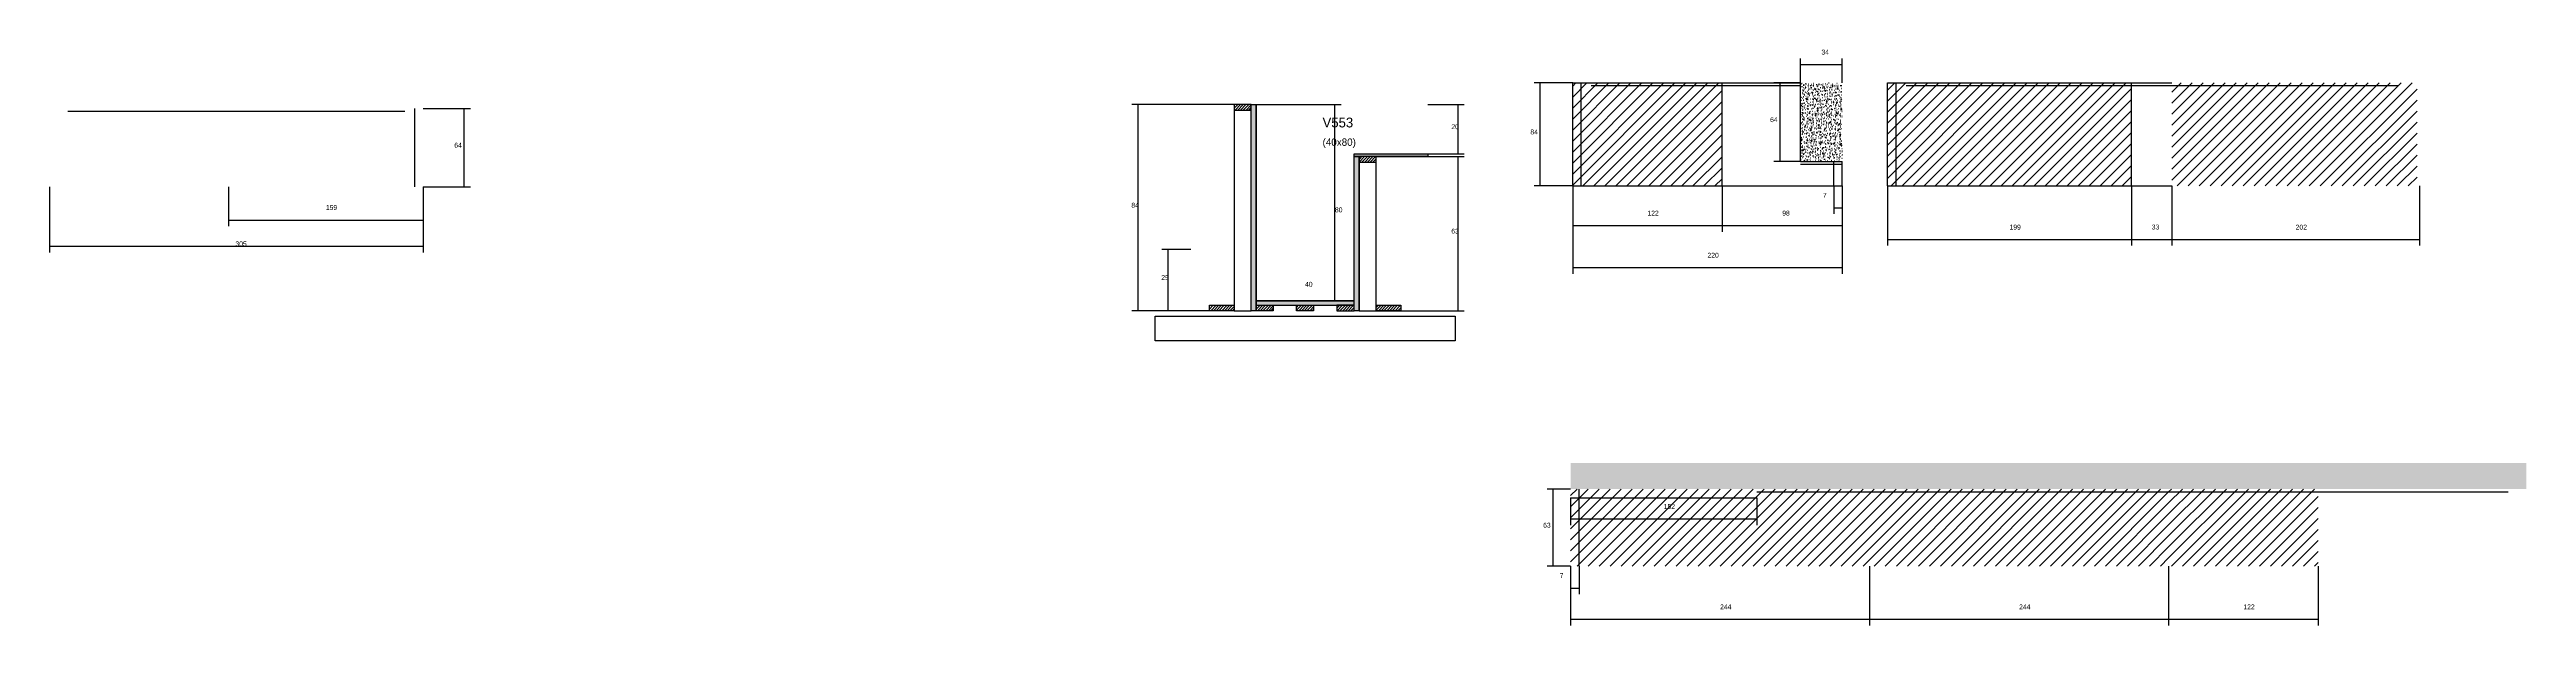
# Model space of a CAD drawing. Header units: metres. Extents: x -19090 to -17069, y -2482 to -2013.
import ezdxf

# ---------------------------------------------------------------- set-up
doc = ezdxf.new("R2010")
doc.units = ezdxf.units.M
for name, color, linetype in [('COTA', 241, 'Continuous'), ('Hachura', 253, 'Continuous'), ('Madeira', 126, 'Continuous'), ('Painéis', 200, 'Continuous'), ('SARR_2.2x7', 40, 'Continuous'), ('Texto Seção', 7, 'Continuous')]:
    doc.layers.add(name, color=color, linetype=linetype)

msp = doc.modelspace()

# ---------------------------------------------------------------- hatches: boundary and pattern name
at = {"layer": 'COTA'}
h = msp.add_hatch(dxfattribs=at)
h.set_pattern_fill('AR-CONC', scale=0.03)
h.paths.add_polyline_path([(-17627.5, -2039.7), (-17661.5, -2039.7), (-17661.5, -2039.7), (-17661.5, -2103.7), (-17661.5, -2103.7), (-17627.5, -2103.7), (-17627.5, -2103.7), (-17627.5, -2039.7)])
h = msp.add_hatch(dxfattribs=at)
h.set_pattern_fill('AR-CONC', scale=0.03)
h.paths.add_polyline_path([(-17069.2, -2370.9), (-17069.2, -2349.7), (-17849.2, -2349.7), (-17849.2, -2370.9)])
at = {"layer": 'Hachura'}
h = msp.add_hatch(dxfattribs=at)
h.set_pattern_fill('ANSI31', scale=2)
h.paths.add_polyline_path([(-17847.5, -2039.7), (-17847.5, -2123.7), (-17725.5, -2123.7), (-17725.5, -2039.7)])
h = msp.add_hatch(dxfattribs=at)
h.set_pattern_fill('ANSI31', scale=2)
h.paths.add_polyline_path([(-17391.5, -2039.7), (-17590.5, -2039.7), (-17590.5, -2123.7), (-17391.5, -2123.7)])
h = msp.add_hatch(dxfattribs=at)
h.set_pattern_fill('ANSI31', scale=2)
h.paths.add_polyline_path([(-17158.5, -2123.7), (-17158.5, -2039.7), (-17358.5, -2039.7), (-17358.5, -2123.7)])
h = msp.add_hatch(dxfattribs=at)
h.set_pattern_fill('ANSI31', scale=0.5)
h.paths.add_polyline_path([(-18109.8, -2061.8), (-18109.8, -2057.4), (-18109.8, -2057.4), (-18123.8, -2057.4), (-18123.8, -2057.4), (-18123.8, -2061.8), (-18123.8, -2061.8), (-18109.8, -2061.8)])
h = msp.add_hatch(color=8, dxfattribs=at)
h.dxf.hatch_style = 1
h.paths.add_polyline_path([(-18109.8, -2057.4), (-18105.8, -2057.4), (-18105.8, -2057.4), (-18105.8, -2225.4), (-18105.8, -2225.4), (-18109.8, -2225.4), (-18109.8, -2225.4), (-18109.8, -2057.4)])
h = msp.add_hatch(color=8, dxfattribs=at)
h.dxf.hatch_style = 1
h.paths.add_polyline_path([(-18025.8, -2099.8), (-18025.8, -2097.4), (-18025.8, -2097.4), (-17965.8, -2097.4), (-17965.8, -2097.4), (-17965.8, -2099.8), (-17965.8, -2099.8), (-18025.8, -2099.8)])
h = msp.add_hatch(color=8, dxfattribs=at)
h.dxf.hatch_style = 1
h.paths.add_polyline_path([(-18025.8, -2099.8), (-18021.8, -2099.8), (-18021.8, -2099.8), (-18021.8, -2225.4), (-18021.8, -2225.4), (-18025.8, -2225.4), (-18025.8, -2225.4), (-18025.8, -2099.8)])
h = msp.add_hatch(dxfattribs=at)
h.set_pattern_fill('ANSI31', scale=0.5)
h.paths.add_polyline_path([(-18007.8, -2104.2), (-18007.8, -2099.8), (-18007.8, -2099.8), (-18021.8, -2099.8), (-18021.8, -2099.8), (-18021.8, -2104.2), (-18021.8, -2104.2), (-18007.8, -2104.2)])
h = msp.add_hatch(dxfattribs=at)
h.set_pattern_fill('ANSI31', scale=0.5)
h.paths.add_polyline_path([(-18143.8, -2225.4), (-18143.8, -2221), (-18143.8, -2221), (-18123.8, -2221), (-18123.8, -2221), (-18123.8, -2225.4), (-18123.8, -2225.4), (-18143.8, -2225.4)])
h = msp.add_hatch(color=8, dxfattribs=at)
h.dxf.hatch_style = 1
h.paths.add_polyline_path([(-18025.9, -2221), (-18025.9, -2217.4), (-18025.9, -2217.4), (-18105.8, -2217.4), (-18105.8, -2217.4), (-18105.8, -2221), (-18105.8, -2221), (-18025.9, -2221)])
h = msp.add_hatch(dxfattribs=at)
h.set_pattern_fill('ANSI31', scale=0.5)
h.paths.add_polyline_path([(-18105.8, -2225.4), (-18105.8, -2221), (-18105.8, -2221), (-18091.8, -2221), (-18091.8, -2221), (-18091.8, -2225.4), (-18091.8, -2225.4), (-18105.8, -2225.4)])
h = msp.add_hatch(dxfattribs=at)
h.set_pattern_fill('ANSI31', scale=0.5)
h.paths.add_polyline_path([(-18072.9, -2225.4), (-18072.9, -2221), (-18072.9, -2221), (-18058.9, -2221), (-18058.9, -2221), (-18058.9, -2225.4), (-18058.9, -2225.4), (-18072.9, -2225.4)])
h = msp.add_hatch(dxfattribs=at)
h.set_pattern_fill('ANSI31', scale=0.5)
h.paths.add_polyline_path([(-18025.9, -2225.4), (-18025.9, -2221), (-18025.9, -2221), (-18039.9, -2221), (-18039.9, -2221), (-18039.9, -2225.4), (-18039.9, -2225.4), (-18025.9, -2225.4)])
h = msp.add_hatch(dxfattribs=at)
h.set_pattern_fill('ANSI31', scale=0.5)
h.paths.add_polyline_path([(-18007.8, -2225.4), (-18007.8, -2221), (-18007.8, -2221), (-17987.8, -2221), (-17987.8, -2221), (-17987.8, -2225.4), (-17987.8, -2225.4), (-18007.8, -2225.4)])
h = msp.add_hatch(dxfattribs=at)
h.set_pattern_fill('ANSI31', scale=2)
h.paths.add_polyline_path([(-17605.2, -2433.7), (-17605.2, -2370.9), (-17849.2, -2370.9), (-17849.2, -2433.7)])
h = msp.add_hatch(dxfattribs=at)
h.set_pattern_fill('ANSI31', scale=2)
h.paths.add_polyline_path([(-17361.2, -2433.7), (-17361.2, -2370.9), (-17605.2, -2370.9), (-17605.2, -2433.7)])
h = msp.add_hatch(dxfattribs=at)
h.set_pattern_fill('ANSI31', scale=2)
h.paths.add_polyline_path([(-17305.2, -2433.7), (-17239.2, -2433.7), (-17239.2, -2370.9), (-17361.2, -2370.9), (-17361.2, -2433.7)])

# ---------------------------------------------------------------- linework, layer by layer
at = {"layer": 'COTA'}
for p, q in [((-17661.5, -2039.7), (-17661.5, -2019.8)), ((-17627.5, -2039.7), (-17627.5, -2019.8)), ((-17847.5, -2039.7), (-17878.9, -2039.7)), ((-17873.9, -2123.7), (-17873.9, -2039.7)), ((-17661.5, -2039.7), (-17683.3, -2039.7)), ((-17678.3, -2103.7), (-17678.3, -2039.7)), ((-17661.5, -2024.8), (-17627.5, -2024.8)), ((-18785.4, -2060.5), (-18747, -2060.5)), ((-18752, -2124.5), (-18752, -2060.5)), ((-18123.8, -2057.4), (-18207.1, -2057.4)), ((-18202.1, -2225.4), (-18202.1, -2057.4)), ((-18105.8, -2057.4), (-18036.5, -2057.4)), ((-18041.5, -2217.4), (-18041.5, -2057.4)), ((-17965.8, -2057.4), (-17936, -2057.4)), ((-17941, -2097.4), (-17941, -2057.4)), ((-18007.8, -2099.8), (-17936, -2099.8)), ((-17965.8, -2097.4), (-17936, -2097.4)), ((-17941, -2225.4), (-17941, -2099.8)), ((-17661.5, -2103.7), (-17683.3, -2103.7)), ((-19090.4, -2124.5), (-19090.4, -2177.9)), ((-18944.4, -2124.5), (-18944.4, -2156.5)), ((-18785.4, -2124.5), (-18785.4, -2156.5)), ((-18785.4, -2124.5), (-18785.4, -2177.9)), ((-18785.4, -2124.5), (-18747, -2124.5)), ((-17847.5, -2123.7), (-17878.9, -2123.7)), ((-17847.5, -2123.7), (-17847.5, -2161)), ((-17847.5, -2123.7), (-17847.5, -2195.3)), ((-17725.5, -2123.7), (-17725.5, -2161)), ((-17725.5, -2123.7), (-17725.5, -2161)), ((-17634.5, -2123.7), (-17634.5, -2146.5)), ((-17634.5, -2141.5), (-17627.5, -2141.5)), ((-17627.5, -2123.7), (-17627.5, -2161)), ((-17627.5, -2123.7), (-17627.5, -2195.3)), ((-17627.5, -2123.7), (-17627.5, -2146.5)), ((-17590.5, -2123.7), (-17590.5, -2172.4)), ((-17391.5, -2123.7), (-17391.5, -2172.4)), ((-17391.5, -2123.7), (-17391.5, -2172.4)), ((-17358.5, -2123.7), (-17358.5, -2172.4)), ((-17358.5, -2123.7), (-17358.5, -2172.4)), ((-17156.5, -2123.7), (-17156.5, -2172.4)), ((-18944.4, -2151.5), (-18785.4, -2151.5)), ((-17847.5, -2156), (-17725.5, -2156)), ((-17725.5, -2156), (-17627.5, -2156)), ((-19090.4, -2172.9), (-18785.4, -2172.9)), ((-18159.2, -2175.4), (-18182.7, -2175.4)), ((-18177.7, -2225.4), (-18177.7, -2175.4)), ((-17590.5, -2167.4), (-17391.5, -2167.4)), ((-17391.5, -2167.4), (-17358.5, -2167.4)), ((-17358.5, -2167.4), (-17156.5, -2167.4)), ((-17847.5, -2190.3), (-17627.5, -2190.3)), ((-18105.8, -2225.4), (-18105.8, -2212.4)), ((-18105.8, -2217.4), (-18036.5, -2217.4)), ((-18105.8, -2217.4), (-18025.9, -2217.4)), ((-18025.9, -2225.4), (-18025.9, -2212.4)), ((-18123.8, -2225.4), (-18207.1, -2225.4)), ((-18159.2, -2225.4), (-18182.7, -2225.4)), ((-18007.8, -2225.4), (-17936, -2225.4)), ((-17849.2, -2370.9), (-17868.4, -2370.9)), ((-17863.4, -2433.7), (-17863.4, -2370.9)), ((-17849.2, -2377.9), (-17849.2, -2400.2)), ((-17697.2, -2377.9), (-17697.2, -2400.2)), ((-17849.2, -2395.2), (-17697.2, -2395.2)), ((-17849.2, -2433.7), (-17868.4, -2433.7)), ((-17849.2, -2433.7), (-17849.2, -2456.5)), ((-17849.2, -2433.7), (-17849.2, -2482)), ((-17842.2, -2433.7), (-17842.2, -2456.5)), ((-17605.2, -2433.7), (-17605.2, -2482)), ((-17605.2, -2433.7), (-17605.2, -2482)), ((-17361.2, -2433.7), (-17361.2, -2482)), ((-17361.2, -2433.7), (-17361.2, -2482)), ((-17239.2, -2433.7), (-17239.2, -2482)), ((-17849.2, -2451.5), (-17842.2, -2451.5)), ((-17849.2, -2477), (-17605.2, -2477)), ((-17605.2, -2477), (-17361.2, -2477)), ((-17361.2, -2477), (-17239.2, -2477))]:
    msp.add_line(p, q, dxfattribs=at)
at = {"layer": 'Madeira'}
for points in [[(-18109.8, -2061.8), (-18109.8, -2057.4), (-18123.8, -2057.4), (-18123.8, -2061.8)], [(-18109.8, -2057.4), (-18123.8, -2057.4), (-18123.8, -2225.4), (-18109.8, -2225.4)], [(-18007.8, -2104.2), (-18007.8, -2099.8), (-18021.8, -2099.8), (-18021.8, -2104.2)], [(-18007.8, -2099.8), (-18021.8, -2099.8), (-18021.8, -2225.4), (-18007.8, -2225.4)], [(-18143.8, -2225.4), (-18143.8, -2221), (-18123.8, -2221), (-18123.8, -2225.4)], [(-18105.8, -2225.4), (-18105.8, -2221), (-18091.8, -2221), (-18091.8, -2225.4)], [(-18072.9, -2225.4), (-18072.9, -2221), (-18058.9, -2221), (-18058.9, -2225.4)], [(-18025.9, -2225.4), (-18025.9, -2221), (-18039.9, -2221), (-18039.9, -2225.4)], [(-18007.8, -2225.4), (-18007.8, -2221), (-17987.8, -2221), (-17987.8, -2225.4)], [(-17943.4, -2249.9), (-18188.3, -2249.9), (-18188.3, -2229.9), (-17943.4, -2229.9)]]:
    msp.add_lwpolyline(points, close=True, dxfattribs=at)
at = {"layer": 'Painéis'}
for p, q in [((-17847.5, -2039.7), (-17661.5, -2039.7)), ((-17847.5, -2123.7), (-17847.5, -2039.7)), ((-17725.5, -2123.7), (-17725.5, -2039.7)), ((-17661.5, -2103.7), (-17661.5, -2039.7)), ((-17590.5, -2039.7), (-17391.5, -2039.7)), ((-17590.5, -2123.7), (-17590.5, -2039.7)), ((-17391.5, -2039.7), (-17358.5, -2039.7)), ((-17391.5, -2123.7), (-17391.5, -2039.7)), ((-18105.8, -2225.4), (-18105.8, -2057.4)), ((-18025.8, -2097.4), (-17965.8, -2097.4)), ((-18021.8, -2225.4), (-18021.8, -2099.8)), ((-17661.5, -2103.7), (-17627.5, -2103.7)), ((-17627.5, -2123.7), (-17627.5, -2103.7)), ((-17847.5, -2123.7), (-17627.5, -2123.7)), ((-17590.5, -2123.7), (-17391.5, -2123.7)), ((-17391.5, -2123.7), (-17358.5, -2123.7)), ((-18105.8, -2217.4), (-18025.9, -2217.4)), ((-18105.8, -2221), (-18105.8, -2217.4)), ((-18025.9, -2221), (-18025.9, -2217.4))]:
    msp.add_line(p, q, dxfattribs=at)
for points in [[(-18109.8, -2057.4), (-18105.8, -2057.4), (-18105.8, -2225.4), (-18109.8, -2225.4)], [(-18025.8, -2099.8), (-18025.8, -2097.4), (-17965.8, -2097.4), (-17965.8, -2099.8)], [(-18025.8, -2099.8), (-18021.8, -2099.8), (-18021.8, -2225.4), (-18025.8, -2225.4)], [(-18025.9, -2221), (-18025.9, -2217.4), (-18105.8, -2217.4), (-18105.8, -2221)]]:
    msp.add_lwpolyline(points, close=True, dxfattribs=at)
at = {"layer": 'SARR_2.2x7'}
for p, q in [((-17840.5, -2123.7), (-17840.5, -2039.7)), ((-17583.5, -2123.7), (-17583.5, -2039.7)), ((-18792.4, -2124.5), (-18792.4, -2060.5)), ((-17832.5, -2041.9), (-17661.5, -2041.9)), ((-17575.5, -2041.9), (-17391.5, -2041.9)), ((-17391.5, -2041.9), (-17358.5, -2041.9)), ((-17358.5, -2041.9), (-17173.5, -2041.9)), ((-19075.4, -2062.7), (-18800.4, -2062.7)), ((-17661.5, -2105.9), (-17627.5, -2105.9)), ((-17634.5, -2123.7), (-17634.5, -2103.7)), ((-17849.2, -2377.9), (-17697.2, -2377.9)), ((-17842.2, -2433.7), (-17842.2, -2370.9)), ((-17697.2, -2373.1), (-17361.2, -2373.1)), ((-17361.2, -2373.1), (-17084.2, -2373.1))]:
    msp.add_line(p, q, dxfattribs=at)

# ---------------------------------------------------------------- texts
at = {"layer": 'COTA'}
for s, p in [('34', (-17644.5, -2016.6)), ('20', (-17946.5, -2077.4)), ('84', (-17882, -2081.7)), ('64', (-17686.4, -2071.7)), ('64', (-18760.1, -2092.5)), ('159', (-18864.9, -2143.3)), ('84', (-18207.6, -2141.4)), ('80', (-18041.5, -2145.2)), ('7', (-17643.3, -2133.4)), ('63', (-17946.5, -2162.6)), ('122', (-17786.5, -2147.9)), ('98', (-17676.5, -2147.9)), ('199', (-17491, -2159.3)), ('33', (-17375, -2159.2)), ('202', (-17257.5, -2159.3)), ('305', (-18938.7, -2172.9)), ('220', (-17737.5, -2182.2)), ('25', (-18183.2, -2200.4)), ('40', (-18065.9, -2205.9)), ('152', (-17773.2, -2387)), ('63', (-17871.6, -2402.3)), ('7', (-17858.1, -2443.4)), ('244', (-17727.2, -2468.9)), ('244', (-17483.2, -2468.9)), ('122', (-17300.2, -2468.9))]:
    msp.add_text(s, height=4, dxfattribs=at).set_placement(p)
at = {"layer": 'Texto Seção'}
for s, height, p in [('V553', 8, (-18051.6, -2076)), ('(40x80)', 6, (-18051.6, -2091))]:
    msp.add_text(s, height=height, dxfattribs=at).set_placement(p)

doc.saveas('drawing.dxf')
